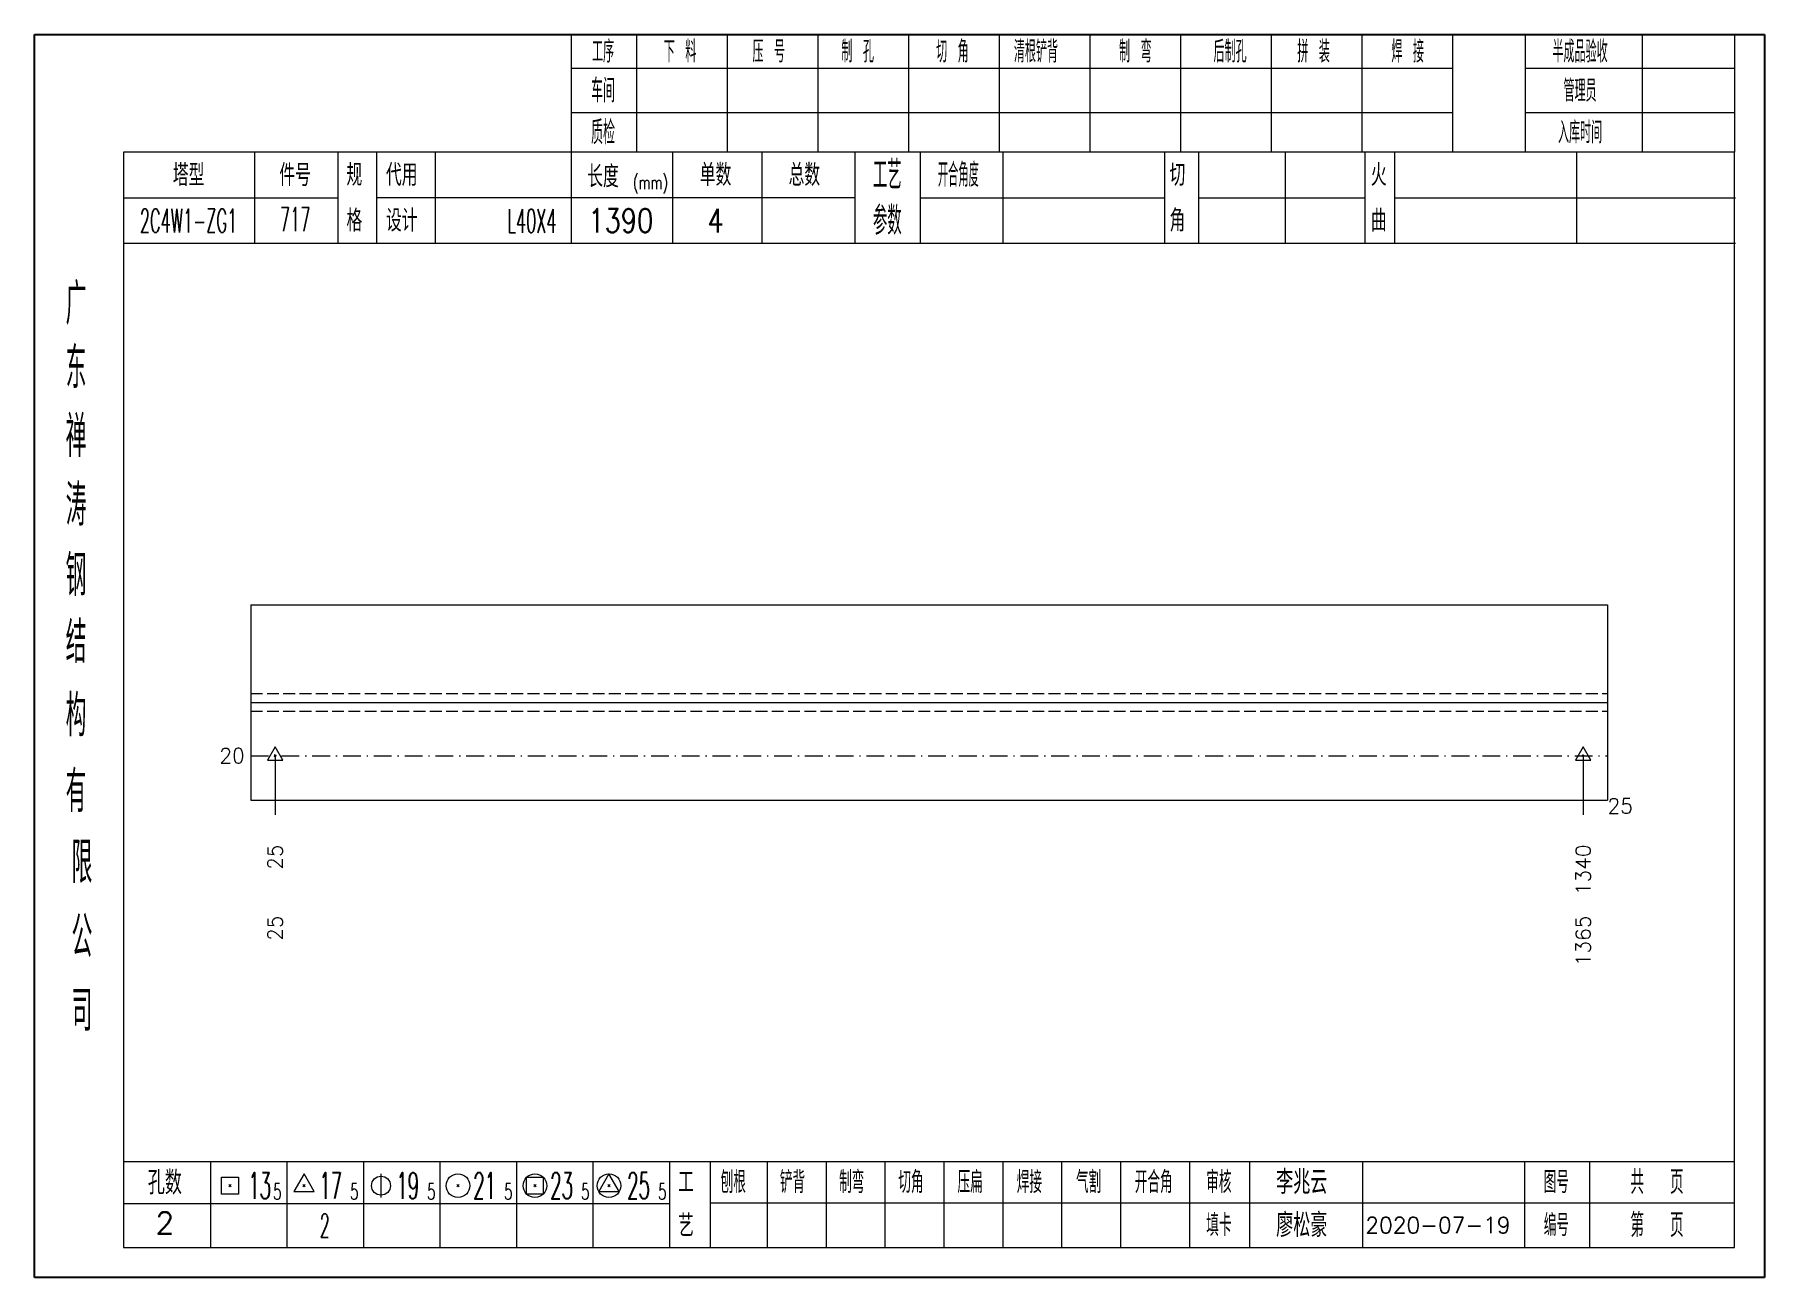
# Model space of a CAD drawing. Extents: x 154981 to 165753, y -86801 to -82885.
# Drawn here: x 160759.9 to 161052.1, y -83126.7 to -82916.7 of the extents above; entities that cross this region are included whole.
import ezdxf
from ezdxf.enums import TextEntityAlignment as Align

# ---------------------------------------------------------------- set-up
doc = ezdxf.new("R2010")
doc.units = 0
doc.header["$MEASUREMENT"] = 0
doc.linetypes.add('一点画线', pattern=[5.2, 3, -1, 0.2, -1])
doc.linetypes.add('虚线', pattern=[2.75, 2, -0.75])
doc.layers.get('0').update_dxf_attribs({"linetype": 'CONTINUOUS', "lineweight": 25})
for name, color, linetype, lineweight in [('1', 7, 'CONTINUOUS', 25), ('4', 7, 'CONTINUOUS', 25), ('5', 7, 'CONTINUOUS', 25)]:
    doc.layers.add(name, color=color, linetype=linetype, lineweight=lineweight)
doc.styles.get("Standard").update_dxf_attribs({"font": 'simplex.shx', "width": 0.7, "height": 3, "bigfont": 'gbhzfs.shx'})

msp = doc.modelspace()

# ---------------------------------------------------------------- texts
at = {"color": 7, "linetype": 'Continuous', "lineweight": 13}
msp.add_text('20', height=2.5, dxfattribs=at).set_placement((160795.43666, -83038.52383), align=Align.MIDDLE_RIGHT)
at = {"layer": '1', "color": 7, "linetype": 'Continuous', "lineweight": 13}
msp.add_text('25', height=2.5, dxfattribs=at).set_placement((161025.56666, -83047.02383), align=Align.MIDDLE_LEFT)
at = {"layer": '1', "color": 4, "linetype": 'Continuous', "lineweight": 9}
for s, p in [('25', (160800.55771, -83053.52383)), ('1340', (161021.44562, -83053.52383))]:
    msp.add_text(s, height=2.5, rotation=90, dxfattribs=at).set_placement(p, align=Align.MIDDLE_RIGHT)
at = {"layer": '1', "color": 7, "linetype": 'Continuous', "lineweight": 13}
for s, p in [('25', (160800.55771, -83065.52383)), ('1365', (161021.44562, -83065.52383))]:
    msp.add_text(s, height=2.5, rotation=90, dxfattribs=at).set_placement(p, align=Align.MIDDLE_RIGHT)
at = {"layer": '4', "color": 1, "linetype": 'Continuous', "lineweight": 25}
for s, height, width, p in [('工序', 3.7, 0.7, (160855.93666, -82919.56733)), ('下 料', 3.7, 0.7, (160868.93666, -82919.56733)), ('压 号', 3.7, 0.7, (160883.93666, -82919.56733)), ('制 孔', 3.7, 0.7, (160898.93666, -82919.56733)), ('切 角', 3.7, 0.7, (160914.93666, -82919.56733)), ('清根铲背 ', 3.7, 0.7, (160929.93666, -82919.56733)), (' 制 弯', 3.7, 0.7, (160944.93666, -82919.56733)), (' 后制孔', 3.7, 0.7, (160960.93666, -82919.56733)), ('拼 装', 3.7, 0.7, (160975.93666, -82919.56733)), (' 焊 接', 3.7, 0.7, (160990.93666, -82919.56733)), ('半成品验收', 3.7, 0.7, (161020.93666, -82919.56733)), ('车间', 4, 0.7, (160855.93666, -82926.16733)), ('管理员', 3.7, 0.7, (161020.93666, -82926.16733)), ('质检', 4, 0.7, (160855.93666, -82933.22733)), ('入库时间', 3.7, 0.7, (161020.93666, -82933.22733)), ('工艺', 4.8, 0.7, (160903.93666, -82940.40733)), ('开合角度', 4, 0.6, (160915.93666, -82940.40733)), ('(mm)', 2.24, 0.7, (160863.93666, -82941.66733)), ('2C4W1-ZG1', 4, 0.5, (160785.93666, -82948.14733)), ('717', 4, 0.5, (160803.93666, -82947.89733)), ('L40X4', 4, 0.5, (160843.93666, -82948.16733)), ('1390', 4, 0.8, (160858.93666, -82948.11733)), ('4', 4, 0.8, (160874.93666, -82948.11733)), ('参数', 4.8, 0.7, (160903.93666, -82948.11733)), ('广', 6.96, 0.7, (160766.93666, -82962.19733)), ('东', 6.96, 0.7, (160766.93666, -82972.98733)), ('禅', 6.96, 0.7, (160766.93666, -82984.57733)), ('涛', 6.96, 0.7, (160766.93666, -82996.17733)), ('钢', 6.96, 0.7, (160766.93666, -83008.06733)), ('结', 6.96, 0.7, (160766.93666, -83019.37733)), ('构', 6.96, 0.7, (160766.93666, -83031.75733)), ('有', 6.96, 0.7, (160766.93666, -83044.56733)), ('限', 6.96, 0.7, (160767.93666, -83056.56733)), ('公', 6.96, 0.7, (160767.93666, -83069.10733)), ('司', 6.96, 0.7, (160767.93666, -83081.58733)), ('13', 4.47, 0.5, (160797.93666, -83111.16733)), ('5', 2.68, 0.6, (160800.93666, -83112.16733)), ('17', 4.47, 0.5, (160809.93666, -83111.16733)), ('5', 2.68, 0.6, (160813.93666, -83112.16733)), ('19', 4.47, 0.5, (160822.93666, -83111.16733)), ('5', 2.68, 0.6, (160826.93666, -83112.16733)), ('21', 4.47, 0.5, (160835.93666, -83111.16733)), ('5', 2.68, 0.6, (160839.93666, -83112.16733)), ('23', 4.47, 0.5, (160848.93666, -83111.16733)), ('5', 2.68, 0.6, (160852.93666, -83112.16733)), ('25', 4.47, 0.5, (160861.93666, -83111.16733)), ('5', 2.68, 0.6, (160865.93666, -83112.16733)), ('刨根', 3.7, 0.8, (160877.93666, -83110.56733)), ('铲背', 3.7, 0.8, (160887.93666, -83110.56733)), ('制弯', 3.7, 0.8, (160897.93666, -83110.56733)), ('切角', 3.7, 0.8, (160907.93666, -83110.56733)), ('压扁', 3.7, 0.8, (160917.93666, -83110.56733)), ('焊接', 3.7, 0.8, (160927.93666, -83110.56733)), ('气割', 3.7, 0.8, (160937.93666, -83110.56733)), ('开合角', 3.7, 0.8, (160948.93666, -83110.56733)), ('审核', 3.7, 0.8, (160959.93666, -83110.56733)), ('图号', 3.7, 0.8, (161016.93666, -83110.56733)), ('共  页', 4, 0.8, (161033.93666, -83110.56733)), ('2', 4, 0.5, (160808.93666, -83117.91733)), ('填卡', 3.7, 0.8, (160959.93666, -83117.83733)), ('编号', 3.7, 0.8, (161016.93666, -83117.83733)), ('第  页', 4, 0.8, (161033.93666, -83117.83733))]:
    msp.add_text(s, height=height, dxfattribs=dict(at, width=width)).set_placement(p, align=Align.MIDDLE_CENTER)
for s, height, p in [('塔型', 3.7, (160785.93666, -82940.43733)), ('件号', 3.7, (160803.93666, -82940.43733)), ('规', 3.7, (160813.93666, -82940.40733)), ('代用', 3.7, (160821.93666, -82940.40733)), ('长度', 3.7, (160855.93666, -82940.66733)), ('单数', 3.7, (160874.93666, -82940.40733)), ('总数', 3.7, (160889.93666, -82940.40733)), ('切', 3.7, (160952.93666, -82940.40733)), ('火', 3.7, (160986.93666, -82940.40733)), ('格', 3.7, (160813.93666, -82948.11733)), ('设计', 3.7, (160821.93666, -82948.11733)), ('角', 3.7, (160952.93666, -82948.11733)), ('曲', 3.7, (160986.93666, -82948.11733)), ('孔数', 4, (160781.93666, -83110.64733)), ('工', 3.7, (160869.93666, -83110.56733)), ('李兆云', 4, (160973.93666, -83110.56733)), ('2', 3.7, (160781.93666, -83117.47733)), ('艺', 3.7, (160869.93666, -83117.91733)), ('廖松豪', 4, (160973.93666, -83117.83733)), ('2020-07-19', 2.7, (160996.93666, -83117.83733))]:
    msp.add_text(s, height=height, dxfattribs=at).set_placement(p, align=Align.MIDDLE_CENTER)

# ---------------------------------------------------------------- blocks, each defined once
blk = doc.blocks.new('孔17.5')
at = {"layer": '5', "color": 7, "linetype": 'Continuous', "lineweight": 13}
for p, q in [((0, 1), (-0.866, -0.5)), ((-0.1, -0.1), (0.1, 0.1)), ((0.1, -0.1), (-0.1, 0.1)), ((0.866, -0.5), (0, 1)), ((-0.866, -0.5), (0.866, -0.5))]:
    blk.add_line(p, q, dxfattribs=at)
blk = doc.blocks.new('CTJGK')
at = {"color": 6, "linetype": 'Continuous'}
for p, q in [((0, 209.97), (292.13, 209.97)), ((0, 0), (0, 209.97)), ((292.13, 209.97), (292.13, 0)), ((292.13, 0), (0, 0))]:
    blk.add_line(p, q, dxfattribs=at)

# ---------------------------------------------------------------- linework, layer by layer
at = {"color": 7, "linetype": 'Continuous', "lineweight": 18}
for p, q in [((160796.43666, -83013.02383), (160796.43666, -83046.02383)), ((160796.43666, -83013.02383), (161025.56666, -83013.02383)), ((161025.56666, -83013.02383), (161025.56666, -83046.02383)), ((160796.43666, -83029.52383), (161025.56666, -83029.52383))]:
    msp.add_line(p, q, dxfattribs=at)
at = {"color": 6, "linetype": '虚线', "lineweight": 18}
for p, q in [((160796.43666, -83028.02383), (161025.56666, -83028.02383)), ((160796.43666, -83031.02383), (161025.56666, -83031.02383))]:
    msp.add_line(p, q, dxfattribs=at)
at = {"color": 1, "linetype": '一点画线', "lineweight": 13}
msp.add_line((160796.43666, -83038.52383), (161025.56666, -83038.52383), dxfattribs=at)
at = {"color": 7, "linetype": 'Continuous', "lineweight": 13}
for p, q in [((160800.55771, -83038.52383), (160800.55771, -83048.52383)), ((161021.44562, -83038.52383), (161021.44562, -83048.52383))]:
    msp.add_line(p, q, dxfattribs=at)
at = {"layer": '1', "color": 7, "linetype": 'Continuous', "lineweight": 18}
msp.add_line((160796.43666, -83046.02383), (161025.56666, -83046.02383), dxfattribs=at)
at = {"layer": '4', "color": 1, "linetype": 'Continuous', "lineweight": 18}
for p, q in [((160759.93666, -82916.69733), (160759.93666, -83126.66733)), ((161052.06666, -82916.69733), (160759.93666, -82916.69733)), ((160850.56666, -82916.69733), (160850.56666, -82936.53733)), ((160861.59666, -82916.69733), (160861.59666, -82936.55733)), ((160876.90666, -82916.69733), (160876.90666, -82936.55733)), ((160892.22666, -82916.69733), (160892.22666, -82936.55733)), ((160907.53666, -82916.69733), (160907.53666, -82936.55733)), ((160922.84666, -82916.69733), (160922.84666, -82936.55733)), ((160938.15666, -82916.69733), (160938.15666, -82936.55733)), ((160953.47666, -82916.69733), (160953.47666, -82936.55733)), ((160968.78666, -82916.69733), (160968.78666, -82936.55733)), ((160984.09666, -82916.69733), (160984.09666, -82936.55733)), ((160999.40666, -82916.69733), (160999.40666, -82936.53733)), ((160999.40666, -82916.69733), (160999.40666, -82936.55733)), ((161011.68666, -82916.69733), (161011.68666, -82936.55733)), ((161031.43666, -82916.69733), (161031.43666, -82936.55733)), ((161047.01666, -82916.69733), (161047.01666, -82936.55733)), ((161052.06666, -82946.49733), (161052.06666, -82916.69733)), ((160999.40666, -82922.42733), (160850.56666, -82922.42733)), ((161047.01666, -82922.42733), (161011.68666, -82922.42733)), ((160999.40666, -82929.90733), (160850.56666, -82929.90733)), ((161047.01666, -82929.90733), (161011.68666, -82929.90733)), ((160774.94666, -82936.55733), (160774.94666, -83121.61733)), ((161047.01666, -82936.55733), (160774.94666, -82936.55733)), ((160797.06666, -82936.54733), (160797.06666, -82951.96733)), ((160811.21666, -82951.96733), (160811.21666, -82936.55733)), ((160817.71666, -82951.96733), (160817.71666, -82936.55733)), ((160827.58666, -82936.55733), (160827.58666, -82951.96733)), ((160850.56666, -82936.53733), (160850.56666, -82951.96733)), ((160867.68666, -82936.55733), (160867.68666, -82951.96733)), ((160882.73666, -82936.55733), (160882.73666, -82951.96733)), ((160898.43666, -82936.55733), (160898.43666, -82951.96733)), ((160909.49666, -82936.55733), (160909.49666, -82951.96733)), ((160923.44666, -82936.55733), (160923.44666, -82951.96733)), ((160950.74666, -82936.55733), (160950.74666, -82951.96733)), ((160956.50666, -82936.55733), (160956.50666, -82951.96733)), ((160971.12666, -82936.55733), (160971.12666, -82951.96733)), ((160984.58666, -82936.55733), (160984.58666, -82951.96733)), ((160989.57666, -82936.55733), (160989.57666, -82951.96733)), ((161020.31666, -82936.55733), (161020.31666, -82951.96733)), ((161047.01666, -83121.61733), (161047.01666, -82936.55733)), ((160811.21666, -82944.31733), (160774.94666, -82944.31733)), ((160898.43666, -82944.26733), (160817.71666, -82944.26733)), ((160909.49666, -82944.26733), (160950.74666, -82944.26733)), ((160956.50666, -82944.26733), (160984.58666, -82944.26733)), ((160989.57666, -82944.26733), (161047.19666, -82944.26733)), ((161052.06666, -83126.66733), (161052.06666, -82946.49733)), ((161047.19666, -82951.96733), (160774.94666, -82951.96733)), ((160774.94666, -83107.08733), (161047.01666, -83107.08733)), ((160789.63666, -83107.08733), (160789.63666, -83121.61733)), ((160802.56666, -83121.61733), (160802.56666, -83107.08733)), ((160815.49666, -83107.08733), (160815.49666, -83121.61733)), ((160828.41666, -83121.61733), (160828.41666, -83107.08733)), ((160841.34666, -83107.08733), (160841.34666, -83121.61733)), ((160854.27666, -83121.61733), (160854.27666, -83107.08733)), ((160867.19666, -83121.61733), (160867.19666, -83107.08733)), ((160874.06666, -83121.61733), (160874.06666, -83107.08733)), ((160883.72666, -83121.61733), (160883.72666, -83107.08733)), ((160893.66666, -83121.61733), (160893.66666, -83107.08733)), ((160903.60666, -83121.61733), (160903.60666, -83107.08733)), ((160913.55666, -83121.61733), (160913.55666, -83107.08733)), ((160923.49666, -83121.61733), (160923.49666, -83107.08733)), ((160933.43666, -83121.61733), (160933.43666, -83107.08733)), ((160943.38666, -83121.61733), (160943.38666, -83107.08733)), ((160955.02666, -83121.61733), (160955.02666, -83107.08733)), ((160965.17666, -83121.61733), (160965.17666, -83107.08733)), ((160984.23666, -83121.61733), (160984.23666, -83107.08733)), ((161011.61666, -83121.61733), (161011.61666, -83107.08733)), ((161022.57666, -83121.61733), (161022.57666, -83107.08733)), ((160867.19666, -83114.21733), (160774.94666, -83114.21733)), ((160874.02666, -83114.05733), (161047.01666, -83114.05733)), ((160774.94666, -83121.61733), (161047.01666, -83121.61733)), ((160759.93666, -83126.66733), (161052.06666, -83126.66733))]:
    msp.add_line(p, q, dxfattribs=at)
at = {"layer": '4', "color": 7, "linetype": 'Continuous', "lineweight": 13}
for p, q in [((160791.52266, -83112.58133), (160791.52266, -83109.75333)), ((160791.52266, -83109.75333), (160794.35066, -83109.75333)), ((160792.73666, -83111.36733), (160793.13666, -83110.96733)), ((160793.13666, -83111.36733), (160792.73666, -83110.96733)), ((160794.35066, -83109.75333), (160794.35066, -83112.58133)), ((160805.43666, -83109.16733), (160803.70466, -83112.16733)), ((160805.23666, -83111.36733), (160805.63666, -83110.96733)), ((160805.63666, -83111.36733), (160805.23666, -83110.96733)), ((160807.16866, -83112.16733), (160805.43666, -83109.16733)), ((160818.43666, -83109.16733), (160818.43666, -83113.16733)), ((160831.23666, -83111.36733), (160831.63666, -83110.96733)), ((160831.63666, -83111.36733), (160831.23666, -83110.96733)), ((160843.02266, -83112.58133), (160843.02266, -83109.75333)), ((160843.02266, -83109.75333), (160845.85066, -83109.75333)), ((160844.23666, -83111.36733), (160844.63666, -83110.96733)), ((160844.63666, -83111.36733), (160844.23666, -83110.96733)), ((160845.85066, -83109.75333), (160845.85066, -83112.58133)), ((160856.93666, -83109.16733), (160855.20466, -83112.16733)), ((160856.73666, -83111.36733), (160857.13666, -83110.96733)), ((160857.13666, -83111.36733), (160856.73666, -83110.96733)), ((160858.66866, -83112.16733), (160856.93666, -83109.16733)), ((160794.35066, -83112.58133), (160791.52266, -83112.58133)), ((160803.70466, -83112.16733), (160807.16866, -83112.16733)), ((160845.85066, -83112.58133), (160843.02266, -83112.58133)), ((160855.20466, -83112.16733), (160858.66866, -83112.16733))]:
    msp.add_line(p, q, dxfattribs=at)
for centre, radius in [((160818.43666, -83111.16733), 1.6), ((160831.43666, -83111.16733), 2), ((160844.43666, -83111.16733), 2), ((160856.93666, -83111.16733), 2)]:
    msp.add_circle(centre, radius, dxfattribs=at)

# ---------------------------------------------------------------- block references
at = {"color": 0, "linetype": 'Continuous'}
msp.add_blockref('CTJGK', (160759.93666, -83126.66733), dxfattribs=at)
at = {"layer": '1', "color": 4, "linetype": 'Continuous', "lineweight": 9, "xscale": 1.5, "yscale": 1.5, "zscale": 1.5}
for p in [(160800.55771, -83038.52383), (161021.44562, -83038.52383)]:
    msp.add_blockref('孔17.5', p, dxfattribs=at)

msp.set_redraw_order([(e.dxf.handle, doc.entitydb.next_handle()) for e in msp.query("TEXT MTEXT ATTDEF DIMENSION ARC_DIMENSION")])  # texts and dimensions are drawn at this point

doc.saveas('drawing.dxf')
